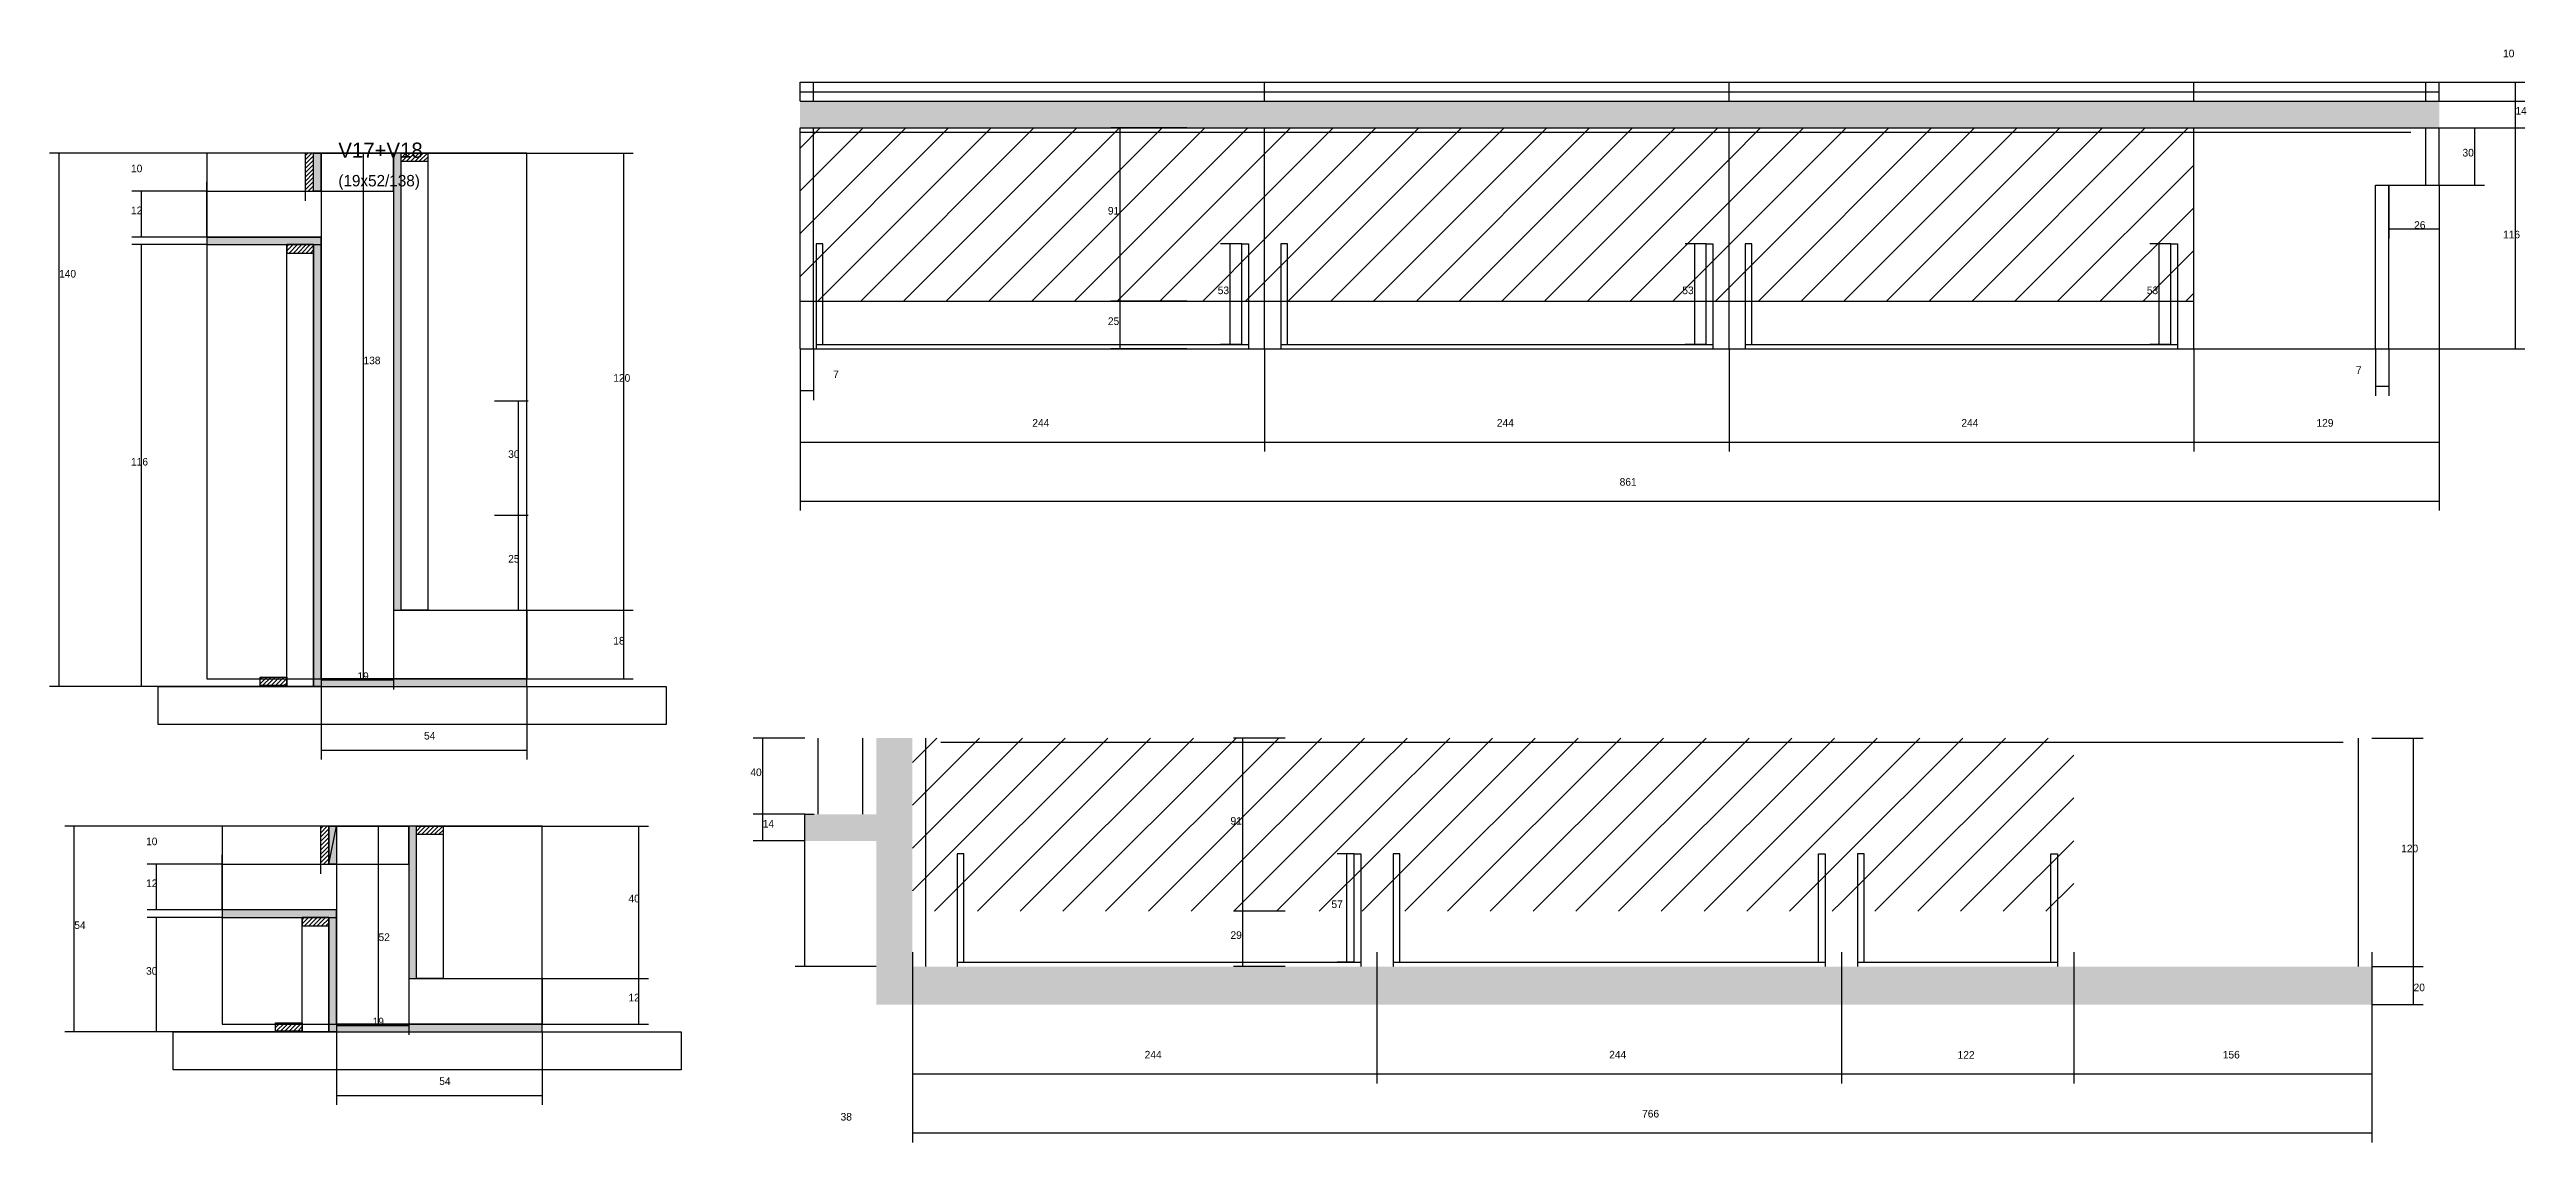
# Model space of a CAD drawing. Header units: metres. Extents: x -6844 to -4257, y 8505 to 9842.
# Drawn here: x -5558 to -4257, y 9244 to 9818 of the extents above; entities that cross this region are included whole.
import ezdxf

# ---------------------------------------------------------------- set-up
doc = ezdxf.new("R2010")
doc.units = ezdxf.units.M
for name, color, linetype in [('CONCRETO', 251, 'Continuous'), ('COTA', 4, 'Continuous'), ('Cota Seção (2x)', 4, 'Continuous'), ('Hachura', 253, 'Continuous'), ('Madeira', 126, 'Continuous'), ('Painéis', 200, 'Continuous'), ('SARR_2.2x7', 40, 'Continuous'), ('SARR_3.5x7', 81, 'Continuous'), ('Texto Seção', 7, 'Continuous')]:
    doc.layers.add(name, color=color, linetype=linetype)

msp = doc.modelspace()

# ---------------------------------------------------------------- texts
at = {"layer": 'COTA'}
for s, p in [('10', (-4269.4, 9813.5)), ('14', (-4262.9, 9783.4)), ('30', (-4290.7, 9761.4)), ('10', (-5515.3, 9753.1)), ('12', (-5515.3, 9731.1)), ('91', (-5002.2, 9730.9)), ('26', (-4316.1, 9723.4)), ('116', (-4269.4, 9718.4)), ('140', (-5553.1, 9697.8)), ('53', (-4944.5, 9689.1)), ('53', (-4700.5, 9689.1)), ('53', (-4456.5, 9689.1)), ('25', (-5002.2, 9672.9)), ('120', (-5262, 9643.1)), ('7', (-5146.5, 9645)), ('7', (-4346.7, 9647.2)), ('244', (-5041.9, 9619.5)), ('244', (-4797.9, 9619.5)), ('244', (-4553.9, 9619.5)), ('129', (-4367.4, 9619.5)), ('116', (-5515.3, 9599.1)), ('30', (-5317.2, 9603.1)), ('861', (-4733.4, 9588.5)), ('25', (-5317.2, 9548.1)), ('18', (-5262, 9505.1)), ('54', (-5361.4, 9455.2)), ('40', (-5190, 9436)), ('14', (-5183.5, 9409)), ('91', (-4937.8, 9410.5)), ('10', (-5507.4, 9399.7)), ('120', (-4322.9, 9396)), ('12', (-5507.4, 9377.7)), ('40', (-5254, 9369.7)), ('57', (-4884.8, 9366.7)), ('54', (-5545.1, 9355.7)), ('29', (-4937.8, 9350.5)), ('30', (-5507.4, 9331.7)), ('12', (-5254, 9317.7)), ('20', (-4316.4, 9323)), ('244', (-4982.9, 9287.7)), ('244', (-4738.9, 9287.7)), ('122', (-4555.9, 9287.6)), ('156', (-4416.6, 9287.7)), ('54', (-5353.4, 9273.8)), ('38', (-5142.6, 9255.1)), ('766', (-4721.6, 9256.7))]:
    msp.add_text(s, height=4, dxfattribs=at).set_placement(p)
at = {"layer": 'Cota Seção (2x)'}
for s, p in [('138', (-5393.2, 9652.3)), ('19', (-5396.4, 9486.5)), ('52', (-5385.3, 9349.4)), ('19', (-5388.4, 9305.1))]:
    msp.add_text(s, height=4, dxfattribs=at).set_placement(p)
at = {"layer": 'Texto Seção'}
for s, height, p in [('V17+V18', 8, (-5406.4, 9760.7)), ('(19x52/138)', 6, (-5406.4, 9745.7))]:
    msp.add_text(s, height=height, dxfattribs=at).set_placement(p)

# ---------------------------------------------------------------- hatches: boundary and pattern name
at = {"layer": 'COTA'}
h = msp.add_hatch(dxfattribs=at)
h.set_pattern_fill('AR-CONC', scale=0.03)
h.paths.add_polyline_path([(-4302.9, 9776.4), (-4302.9, 9790.4), (-5163.9, 9790.4), (-5163.9, 9776.4)])
h = msp.add_hatch(dxfattribs=at)
h.set_pattern_fill('AR-CONC', scale=0.03)
h.paths.add_polyline_path([(-4338.4, 9336), (-5104.9, 9336), (-5104.9, 9456), (-5123.9, 9456), (-5123.9, 9416), (-5161.4, 9416), (-5161.4, 9402), (-5123.9, 9402), (-5123.9, 9316), (-4338.4, 9316)])
at = {"layer": 'Hachura'}
h = msp.add_hatch(dxfattribs=at)
h.set_pattern_fill('ANSI31', scale=5)
h.paths.add_polyline_path([(-4919.9, 9685.4), (-4919.9, 9776.4), (-5163.9, 9776.4), (-5163.9, 9685.4)])
h = msp.add_hatch(dxfattribs=at)
h.set_pattern_fill('ANSI31', scale=5)
h.paths.add_polyline_path([(-4675.9, 9685.4), (-4675.9, 9776.4), (-4919.9, 9776.4), (-4919.9, 9685.4)])
h = msp.add_hatch(dxfattribs=at)
h.set_pattern_fill('ANSI31', scale=5)
h.paths.add_polyline_path([(-4431.9, 9685.4), (-4431.9, 9776.4), (-4675.9, 9776.4), (-4675.9, 9685.4)])
h = msp.add_hatch(dxfattribs=at)
h.set_pattern_fill('ANSI31', scale=0.5)
h.paths.add_polyline_path([(-5419.4, 9763.1), (-5423.8, 9763.1), (-5423.8, 9763.1), (-5423.8, 9743.1), (-5423.8, 9743.1), (-5419.4, 9743.1), (-5419.4, 9743.1), (-5419.4, 9763.1)])
h = msp.add_hatch(color=8, dxfattribs=at)
h.dxf.hatch_style = 1
h.paths.add_polyline_path([(-5419.4, 9763.1), (-5415.4, 9763.1), (-5415.4, 9763.1), (-5415.4, 9743.1), (-5415.4, 9743.1), (-5419.4, 9743.1), (-5419.4, 9743.1), (-5419.4, 9763.1)])
h = msp.add_hatch(color=8, dxfattribs=at)
h.dxf.hatch_style = 1
h.paths.add_polyline_path([(-5377.4, 9523.1), (-5373.4, 9523.1), (-5373.4, 9763.1), (-5377.4, 9763.1)])
h = msp.add_hatch(dxfattribs=at)
h.set_pattern_fill('ANSI31', scale=0.5)
h.paths.add_polyline_path([(-5359.4, 9763.1), (-5359.4, 9758.7), (-5359.4, 9758.7), (-5373.4, 9758.7), (-5373.4, 9758.7), (-5373.4, 9763.1), (-5373.4, 9763.1), (-5359.4, 9763.1)])
h = msp.add_hatch(color=8, dxfattribs=at)
h.dxf.hatch_style = 1
h.paths.add_polyline_path([(-5415.4, 9715.1), (-5415.4, 9719.1), (-5415.4, 9719.1), (-5475.4, 9719.1), (-5475.4, 9719.1), (-5475.4, 9715.1), (-5475.4, 9715.1), (-5415.4, 9715.1)])
h = msp.add_hatch(dxfattribs=at)
h.set_pattern_fill('ANSI31', scale=0.5)
h.paths.add_polyline_path([(-5433.4, 9715.1), (-5433.4, 9710.7), (-5433.4, 9710.7), (-5419.4, 9710.7), (-5419.4, 9710.7), (-5419.4, 9715.1), (-5419.4, 9715.1), (-5433.4, 9715.1)])
h = msp.add_hatch(color=8, dxfattribs=at)
h.dxf.hatch_style = 1
h.paths.add_polyline_path([(-5415.4, 9715.1), (-5419.4, 9715.1), (-5419.4, 9483.1), (-5415.4, 9483.1)])
h = msp.add_hatch(dxfattribs=at)
h.set_pattern_fill('ANSI31', scale=0.5)
h.paths.add_polyline_path([(-5447.4, 9483.5), (-5447.4, 9487.9), (-5447.4, 9487.9), (-5433.4, 9487.9), (-5433.4, 9487.9), (-5433.4, 9483.5), (-5433.4, 9483.5), (-5447.4, 9483.5)])
h = msp.add_hatch(color=8, dxfattribs=at)
h.dxf.hatch_style = 1
h.paths.add_polyline_path([(-5307.4, 9483.1), (-5307.4, 9487.1), (-5307.4, 9487.1), (-5415.4, 9487.1), (-5415.4, 9487.1), (-5415.4, 9483.1), (-5415.4, 9483.1), (-5307.4, 9483.1)])
h = msp.add_hatch(dxfattribs=at)
h.set_pattern_fill('ANSI31', scale=5)
h.paths.add_polyline_path([(-4860.9, 9365), (-4860.9, 9456), (-5104.9, 9456), (-5104.9, 9365)])
h = msp.add_hatch(dxfattribs=at)
h.set_pattern_fill('ANSI31', scale=5)
h.paths.add_polyline_path([(-4616.9, 9365), (-4616.9, 9456), (-4860.9, 9456), (-4860.9, 9365)])
h = msp.add_hatch(dxfattribs=at)
h.set_pattern_fill('ANSI31', scale=5)
h.paths.add_polyline_path([(-4616.9, 9365), (-4494.9, 9365), (-4494.9, 9456), (-4616.9, 9456)])
h = msp.add_hatch(dxfattribs=at)
h.set_pattern_fill('ANSI31', scale=0.5)
h.paths.add_polyline_path([(-5411.4, 9409.7), (-5415.8, 9409.7), (-5415.8, 9409.7), (-5415.8, 9389.7), (-5415.8, 9389.7), (-5411.4, 9389.7), (-5411.4, 9389.7), (-5411.4, 9409.7)])
h = msp.add_hatch(color=8, dxfattribs=at)
h.dxf.hatch_style = 1
h.paths.add_polyline_path([(-5411.4, 9409.7), (-5407.4, 9409.7), (-5407.4, 9409.7), (-5407.4, 9389.7), (-5407.4, 9389.7), (-5411.4, 9389.7), (-5411.4, 9389.7), (-5411.4, 9409.7)])
h = msp.add_hatch(color=8, dxfattribs=at)
h.dxf.hatch_style = 1
h.paths.add_polyline_path([(-5369.4, 9329.7), (-5365.4, 9329.7), (-5365.4, 9409.7), (-5369.4, 9409.7)])
h = msp.add_hatch(dxfattribs=at)
h.set_pattern_fill('ANSI31', scale=0.5)
h.paths.add_polyline_path([(-5351.4, 9409.7), (-5351.4, 9405.3), (-5351.4, 9405.3), (-5365.4, 9405.3), (-5365.4, 9405.3), (-5365.4, 9409.7), (-5365.4, 9409.7), (-5351.4, 9409.7)])
h = msp.add_hatch(color=8, dxfattribs=at)
h.dxf.hatch_style = 1
h.paths.add_polyline_path([(-5407.4, 9361.7), (-5407.4, 9365.7), (-5407.4, 9365.7), (-5467.4, 9365.7), (-5467.4, 9365.7), (-5467.4, 9361.7), (-5467.4, 9361.7), (-5407.4, 9361.7)])
h = msp.add_hatch(dxfattribs=at)
h.set_pattern_fill('ANSI31', scale=0.5)
h.paths.add_polyline_path([(-5425.4, 9361.7), (-5425.4, 9357.3), (-5425.4, 9357.3), (-5411.4, 9357.3), (-5411.4, 9357.3), (-5411.4, 9361.7), (-5411.4, 9361.7), (-5425.4, 9361.7)])
h = msp.add_hatch(color=8, dxfattribs=at)
h.dxf.hatch_style = 1
h.paths.add_polyline_path([(-5407.4, 9361.7), (-5411.4, 9361.7), (-5411.4, 9301.7), (-5407.4, 9301.7)])
h = msp.add_hatch(dxfattribs=at)
h.set_pattern_fill('ANSI31', scale=0.5)
h.paths.add_polyline_path([(-5439.4, 9302.1), (-5439.4, 9306.5), (-5439.4, 9306.5), (-5425.4, 9306.5), (-5425.4, 9306.5), (-5425.4, 9302.1), (-5425.4, 9302.1), (-5439.4, 9302.1)])
h = msp.add_hatch(color=8, dxfattribs=at)
h.dxf.hatch_style = 1
h.paths.add_polyline_path([(-5299.4, 9301.7), (-5299.4, 9305.7), (-5299.4, 9305.7), (-5407.4, 9305.7), (-5407.4, 9305.7), (-5407.4, 9301.7), (-5407.4, 9301.7), (-5299.4, 9301.7)])

# ---------------------------------------------------------------- linework, layer by layer
at = {"layer": 'CONCRETO'}
for points in [[(-5377.4, 9763.1), (-5377.4, 9523.1), (-5307.4, 9523.1), (-5307.4, 9487.1), (-5307.4, 9487.1), (-5307.4, 9487.1), (-5415.4, 9487.1), (-5415.4, 9719.1), (-5475.4, 9719.1), (-5475.4, 9743.1), (-5415.4, 9743.1)], [(-5415.4, 9743.1), (-5415.4, 9753.1), (-5415.4, 9763.1), (-5377.4, 9763.1)], [(-5369.4, 9409.7), (-5369.4, 9329.7), (-5299.4, 9329.7), (-5299.4, 9305.7), (-5299.4, 9305.7), (-5299.4, 9305.7), (-5407.4, 9305.7), (-5407.4, 9365.7), (-5467.4, 9365.7), (-5467.4, 9389.7), (-5407.4, 9389.7)], [(-5407.4, 9389.7), (-5411.4, 9389.7), (-5407.4, 9409.7), (-5369.4, 9409.7)]]:
    msp.add_lwpolyline(points, dxfattribs=at)
for points in [[(-5475.4, 9487.1), (-5307.4, 9487.1), (-5307.4, 9763.1), (-5475.4, 9763.1)], [(-5415.4, 9743.1), (-5377.4, 9743.1), (-5377.4, 9763.1), (-5415.4, 9763.1)], [(-5467.4, 9305.7), (-5299.4, 9305.7), (-5299.4, 9409.7), (-5467.4, 9409.7)], [(-5411.4, 9389.7), (-5369.4, 9389.7), (-5369.4, 9409.7), (-5411.4, 9409.7)]]:
    msp.add_lwpolyline(points, close=True, dxfattribs=at)
at = {"layer": 'COTA'}
for p, q in [((-4302.9, 9800.4), (-4257.9, 9800.4)), ((-4262.9, 9790.4), (-4262.9, 9800.4)), ((-4302.9, 9790.4), (-4257.9, 9790.4)), ((-4302.9, 9790.4), (-4257.9, 9790.4)), ((-4262.9, 9776.4), (-4262.9, 9790.4)), ((-4960.7, 9776.4), (-5000.7, 9776.4)), ((-4995.7, 9685.4), (-4995.7, 9776.4)), ((-4302.9, 9776.4), (-4257.9, 9776.4)), ((-4302.9, 9776.4), (-4257.9, 9776.4)), ((-4302.9, 9776.4), (-4279.2, 9776.4)), ((-4284.2, 9746.4), (-4284.2, 9776.4)), ((-4262.9, 9660.4), (-4262.9, 9776.4)), ((-5423.8, 9763.1), (-5558.1, 9763.1)), ((-5553.1, 9483.1), (-5553.1, 9763.1)), ((-5423.8, 9763.1), (-5423.8, 9738.1)), ((-5359.4, 9763.1), (-5251.5, 9763.1)), ((-5256.5, 9523.1), (-5256.5, 9763.1)), ((-5475.4, 9743.1), (-5475.4, 9748.1)), ((-4329.4, 9746.4), (-4329.4, 9718.4)), ((-4302.9, 9746.4), (-4302.9, 9575.4)), ((-4302.9, 9746.4), (-4302.9, 9606.4)), ((-4302.9, 9746.4), (-4279.2, 9746.4)), ((-4302.9, 9746.4), (-4302.9, 9718.4)), ((-5475.4, 9743.1), (-5514.8, 9743.1)), ((-5509.8, 9719.1), (-5509.8, 9743.1)), ((-5475.4, 9743.1), (-5423.8, 9743.1)), ((-5475.4, 9719.1), (-5514.8, 9719.1)), ((-4329.4, 9723.4), (-4302.9, 9723.4)), ((-5475.4, 9715.1), (-5514.8, 9715.1)), ((-5509.8, 9483.1), (-5509.8, 9715.1)), ((-4931.9, 9715.6), (-4943, 9715.6)), ((-4938, 9662.6), (-4938, 9715.6)), ((-4687.9, 9715.6), (-4699, 9715.6)), ((-4694, 9662.6), (-4694, 9715.6)), ((-4443.9, 9715.6), (-4455, 9715.6)), ((-4450, 9662.6), (-4450, 9715.6)), ((-4960.7, 9685.4), (-5000.7, 9685.4)), ((-4960.7, 9685.4), (-5000.7, 9685.4)), ((-4995.7, 9660.4), (-4995.7, 9685.4)), ((-5163.9, 9660.4), (-5163.9, 9606.4)), ((-5163.9, 9660.4), (-5163.9, 9575.4)), ((-5163.9, 9660.4), (-5163.9, 9633.5)), ((-5156.9, 9660.4), (-5156.9, 9633.5)), ((-4960.7, 9660.4), (-5000.7, 9660.4)), ((-4931.9, 9662.6), (-4943, 9662.6)), ((-4919.9, 9660.4), (-4919.9, 9606.4)), ((-4919.9, 9660.4), (-4919.9, 9606.4)), ((-4687.9, 9662.6), (-4699, 9662.6)), ((-4675.9, 9660.4), (-4675.9, 9606.4)), ((-4675.9, 9660.4), (-4675.9, 9606.4)), ((-4443.9, 9662.6), (-4455, 9662.6)), ((-4431.9, 9660.4), (-4431.9, 9606.4)), ((-4431.9, 9660.4), (-4431.9, 9606.4)), ((-4336.4, 9660.4), (-4336.4, 9635.7)), ((-4329.4, 9660.4), (-4257.9, 9660.4)), ((-4329.4, 9660.4), (-4329.4, 9635.7)), ((-4336.4, 9640.7), (-4329.4, 9640.7)), ((-5324.4, 9633), (-5306.7, 9633)), ((-5311.7, 9573.1), (-5311.7, 9633)), ((-5163.9, 9638.5), (-5156.9, 9638.5)), ((-5163.9, 9611.4), (-4919.9, 9611.4)), ((-4919.9, 9611.4), (-4675.9, 9611.4)), ((-4675.9, 9611.4), (-4431.9, 9611.4)), ((-4431.9, 9611.4), (-4302.9, 9611.4)), ((-5163.9, 9580.4), (-4302.9, 9580.4)), ((-5324.4, 9573.1), (-5306.7, 9573.1)), ((-5324.4, 9573), (-5306.7, 9573)), ((-5311.7, 9523.1), (-5311.7, 9573)), ((-5324.4, 9523.1), (-5306.7, 9523.1)), ((-5307.4, 9523.1), (-5251.5, 9523.1)), ((-5307.4, 9523.1), (-5251.5, 9523.1)), ((-5256.5, 9487.1), (-5256.5, 9523.1)), ((-5307.4, 9487.1), (-5251.5, 9487.1)), ((-5433.4, 9483.1), (-5558.1, 9483.1)), ((-5433.4, 9483.1), (-5514.8, 9483.1)), ((-5415.4, 9483.1), (-5415.4, 9444.7)), ((-5307.4, 9483.1), (-5307.4, 9444.7)), ((-5415.4, 9449.7), (-5307.4, 9449.7)), ((-5161.4, 9456), (-5188.5, 9456)), ((-5183.5, 9416), (-5183.5, 9456)), ((-4909.1, 9456), (-4936.3, 9456)), ((-4931.3, 9365), (-4931.3, 9456)), ((-4338.4, 9456), (-4311.4, 9456)), ((-4316.4, 9336), (-4316.4, 9456)), ((-5415.8, 9409.7), (-5550.1, 9409.7)), ((-5545.1, 9301.7), (-5545.1, 9409.7)), ((-5415.8, 9409.7), (-5415.8, 9384.7)), ((-5351.4, 9409.7), (-5243.5, 9409.7)), ((-5248.5, 9329.7), (-5248.5, 9409.7)), ((-5161.4, 9416), (-5188.5, 9416)), ((-5161.4, 9416), (-5188.5, 9416)), ((-5183.5, 9402), (-5183.5, 9416)), ((-5161.4, 9336), (-5161.4, 9416)), ((-5161.4, 9416), (-5156.4, 9416)), ((-5467.4, 9389.7), (-5467.4, 9394.7)), ((-5161.4, 9402), (-5188.5, 9402)), ((-4872.9, 9395.2), (-4881.7, 9395.2)), ((-4876.7, 9338.2), (-4876.7, 9395.2)), ((-5467.4, 9389.7), (-5506.9, 9389.7)), ((-5501.9, 9365.7), (-5501.9, 9389.7)), ((-5467.4, 9389.7), (-5415.8, 9389.7)), ((-5467.4, 9365.7), (-5506.9, 9365.7)), ((-5467.4, 9361.7), (-5506.9, 9361.7)), ((-5501.9, 9301.7), (-5501.9, 9361.7)), ((-4909.1, 9365), (-4936.3, 9365)), ((-4909.1, 9365), (-4936.3, 9365)), ((-4931.3, 9336), (-4931.3, 9365)), ((-5104.9, 9343.5), (-5104.9, 9274.6)), ((-5104.9, 9343.5), (-5104.9, 9243.6)), ((-4860.9, 9343.5), (-4860.9, 9274.6)), ((-4860.9, 9343.5), (-4860.9, 9274.6)), ((-4616.9, 9343.5), (-4616.9, 9274.6)), ((-4616.9, 9343.5), (-4616.9, 9274.6)), ((-4494.9, 9343.5), (-4494.9, 9274.6)), ((-4494.9, 9343.5), (-4494.9, 9274.6)), ((-4338.4, 9343.5), (-4338.4, 9243.6)), ((-5299.4, 9329.7), (-5243.5, 9329.7)), ((-5299.4, 9329.7), (-5243.5, 9329.7)), ((-5248.5, 9305.7), (-5248.5, 9329.7)), ((-5123.9, 9336), (-5166.4, 9336)), ((-4909.1, 9336), (-4936.3, 9336)), ((-4872.9, 9338.2), (-4881.7, 9338.2)), ((-4338.4, 9336), (-4311.4, 9336)), ((-4338.4, 9336), (-4311.4, 9336)), ((-4316.4, 9316), (-4316.4, 9336)), ((-4338.4, 9325.9), (-4338.4, 9274.6)), ((-4338.4, 9316), (-4311.4, 9316)), ((-5299.4, 9305.7), (-5243.5, 9305.7)), ((-5425.4, 9301.7), (-5550.1, 9301.7)), ((-5425.4, 9301.7), (-5506.9, 9301.7)), ((-5407.4, 9301.7), (-5407.4, 9263.3)), ((-5299.4, 9301.7), (-5299.4, 9263.3)), ((-5104.9, 9279.6), (-4860.9, 9279.6)), ((-4860.9, 9279.6), (-4616.9, 9279.6)), ((-4616.9, 9279.6), (-4494.9, 9279.6)), ((-4494.9, 9279.6), (-4338.4, 9279.6)), ((-5407.4, 9268.3), (-5299.4, 9268.3)), ((-5104.9, 9248.6), (-4338.4, 9248.6))]:
    msp.add_line(p, q, dxfattribs=at)
at = {"layer": 'Cota Seção (2x)'}
for p, q in [((-5415.4, 9763.1), (-5388.2, 9763.1)), ((-5415.4, 9763.1), (-5415.4, 9481.5)), ((-5393.2, 9487.1), (-5393.2, 9763.1)), ((-5377.4, 9763.1), (-5377.4, 9481.5)), ((-5415.4, 9487.1), (-5388.2, 9487.1)), ((-5415.4, 9486.5), (-5377.4, 9486.5)), ((-5407.4, 9409.7), (-5380.3, 9409.7)), ((-5407.4, 9409.7), (-5407.4, 9300.1)), ((-5385.3, 9305.7), (-5385.3, 9409.7)), ((-5369.4, 9409.7), (-5369.4, 9300.1)), ((-5407.4, 9305.7), (-5380.3, 9305.7)), ((-5407.4, 9305.1), (-5369.4, 9305.1))]:
    msp.add_line(p, q, dxfattribs=at)
at = {"layer": 'Madeira'}
for points in [[(-5419.4, 9763.1), (-5423.8, 9763.1), (-5423.8, 9743.1), (-5419.4, 9743.1)], [(-5359.4, 9763.1), (-5359.4, 9758.7), (-5373.4, 9758.7), (-5373.4, 9763.1)], [(-5359.4, 9523.1), (-5373.4, 9523.1), (-5373.4, 9763.1), (-5359.4, 9763.1)], [(-5433.4, 9715.1), (-5433.4, 9710.7), (-5419.4, 9710.7), (-5419.4, 9715.1)], [(-5433.4, 9715.1), (-5419.4, 9715.1), (-5419.4, 9483.1), (-5433.4, 9483.1)], [(-5447.4, 9483.5), (-5447.4, 9487.9), (-5433.4, 9487.9), (-5433.4, 9483.5)], [(-5234.2, 9463.1), (-5501.1, 9463.1), (-5501.1, 9483.1), (-5234.2, 9483.1)], [(-5411.4, 9409.7), (-5415.8, 9409.7), (-5415.8, 9389.7), (-5411.4, 9389.7)], [(-5351.4, 9409.7), (-5351.4, 9405.3), (-5365.4, 9405.3), (-5365.4, 9409.7)], [(-5351.4, 9329.7), (-5365.4, 9329.7), (-5365.4, 9409.7), (-5351.4, 9409.7)], [(-5425.4, 9361.7), (-5425.4, 9357.3), (-5411.4, 9357.3), (-5411.4, 9361.7)], [(-5425.4, 9361.7), (-5411.4, 9361.7), (-5411.4, 9301.7), (-5425.4, 9301.7)], [(-5439.4, 9302.1), (-5439.4, 9306.5), (-5425.4, 9306.5), (-5425.4, 9302.1)], [(-5226.3, 9281.7), (-5493.2, 9281.7), (-5493.2, 9301.7), (-5226.3, 9301.7)]]:
    msp.add_lwpolyline(points, close=True, dxfattribs=at)
at = {"layer": 'Painéis'}
for p, q in [((-5163.9, 9800.4), (-4302.9, 9800.4)), ((-5163.9, 9790.4), (-5163.9, 9800.4)), ((-4919.9, 9790.4), (-4919.9, 9800.4)), ((-4675.9, 9790.4), (-4675.9, 9800.4)), ((-4431.9, 9790.4), (-4431.9, 9800.4)), ((-4302.9, 9790.4), (-4302.9, 9800.4)), ((-5163.9, 9790.4), (-4302.9, 9790.4)), ((-5163.9, 9776.4), (-4302.9, 9776.4)), ((-5163.9, 9660.4), (-5163.9, 9776.4)), ((-4919.9, 9660.4), (-4919.9, 9776.4)), ((-4675.9, 9660.4), (-4675.9, 9776.4)), ((-4431.9, 9660.4), (-4431.9, 9776.4)), ((-4302.9, 9746.4), (-4302.9, 9776.4)), ((-4329.4, 9746.4), (-4302.9, 9746.4)), ((-4329.4, 9660.4), (-4329.4, 9746.4)), ((-5475.4, 9719.1), (-5415.4, 9719.1)), ((-5163.9, 9685.4), (-4431.9, 9685.4)), ((-5163.9, 9660.4), (-4329.4, 9660.4))]:
    msp.add_line(p, q, dxfattribs=at)
for points in [[(-5419.4, 9763.1), (-5415.4, 9763.1), (-5415.4, 9743.1), (-5419.4, 9743.1)], [(-5373.4, 9763.1), (-5377.4, 9763.1), (-5377.4, 9523.1), (-5373.4, 9523.1)], [(-5415.4, 9715.1), (-5415.4, 9719.1), (-5475.4, 9719.1), (-5475.4, 9715.1)], [(-5419.4, 9715.1), (-5415.4, 9715.1), (-5415.4, 9483.1), (-5419.4, 9483.1)], [(-5307.4, 9483.1), (-5307.4, 9487.1), (-5415.4, 9487.1), (-5415.4, 9483.1)], [(-5411.4, 9409.7), (-5407.4, 9409.7), (-5407.4, 9389.7), (-5411.4, 9389.7)], [(-5365.4, 9409.7), (-5369.4, 9409.7), (-5369.4, 9329.7), (-5365.4, 9329.7)], [(-5407.4, 9361.7), (-5407.4, 9365.7), (-5467.4, 9365.7), (-5467.4, 9361.7)], [(-5411.4, 9361.7), (-5407.4, 9361.7), (-5407.4, 9301.7), (-5411.4, 9301.7)], [(-5299.4, 9301.7), (-5299.4, 9305.7), (-5407.4, 9305.7), (-5407.4, 9301.7)]]:
    msp.add_lwpolyline(points, close=True, dxfattribs=at)
at = {"layer": 'SARR_2.2x7'}
for p, q in [((-5156.9, 9790.4), (-5156.9, 9800.4)), ((-4309.9, 9790.4), (-4309.9, 9800.4)), ((-5163.9, 9795.4), (-4919.9, 9795.4)), ((-4919.9, 9795.4), (-4675.9, 9795.4)), ((-4675.9, 9795.4), (-4431.9, 9795.4)), ((-4431.9, 9795.4), (-4302.9, 9795.4)), ((-5163.9, 9774.2), (-4919.9, 9774.2)), ((-5156.9, 9660.4), (-5156.9, 9776.4)), ((-4919.9, 9774.2), (-4675.9, 9774.2)), ((-4675.9, 9774.2), (-4431.9, 9774.2)), ((-4431.9, 9774.2), (-4317.9, 9774.2)), ((-4309.9, 9746.4), (-4309.9, 9776.4)), ((-4336.4, 9660.4), (-4336.4, 9746.4)), ((-4336.4, 9746.4), (-4329.4, 9746.4)), ((-5155.4, 9662.6), (-4928.4, 9662.6)), ((-4911.4, 9662.6), (-4684.4, 9662.6)), ((-4667.4, 9662.6), (-4440.4, 9662.6)), ((-5154.4, 9416), (-5154.4, 9456)), ((-5130.9, 9416), (-5130.9, 9456)), ((-5097.9, 9336), (-5097.9, 9456)), ((-5089.9, 9453.8), (-4860.9, 9453.8)), ((-4860.9, 9453.8), (-4616.9, 9453.8)), ((-4616.9, 9453.8), (-4494.9, 9453.8)), ((-4494.9, 9453.8), (-4353.4, 9453.8)), ((-4345.4, 9336), (-4345.4, 9456)), ((-5081.4, 9338.2), (-4869.4, 9338.2)), ((-4852.4, 9338.2), (-4625.4, 9338.2)), ((-4608.4, 9338.2), (-4503.4, 9338.2))]:
    msp.add_line(p, q, dxfattribs=at)
at = {"layer": 'SARR_3.5x7'}
for points in [[(-5151.9, 9662.6), (-5151.9, 9715.6), (-5155.4, 9715.6), (-5155.4, 9660.4)], [(-4931.9, 9662.6), (-4931.9, 9715.6), (-4928.4, 9715.6), (-4928.4, 9660.4)], [(-4907.9, 9662.6), (-4907.9, 9715.6), (-4911.4, 9715.6), (-4911.4, 9660.4)], [(-4687.9, 9662.6), (-4687.9, 9715.6), (-4684.4, 9715.6), (-4684.4, 9660.4)], [(-4663.9, 9662.6), (-4663.9, 9715.6), (-4667.4, 9715.6), (-4667.4, 9660.4)], [(-4443.9, 9662.6), (-4443.9, 9715.6), (-4440.4, 9715.6), (-4440.4, 9660.4)], [(-5077.9, 9338.2), (-5077.9, 9395.2), (-5081.4, 9395.2), (-5081.4, 9336)], [(-4872.9, 9338.2), (-4872.9, 9395.2), (-4869.4, 9395.2), (-4869.4, 9336)], [(-4848.9, 9338.2), (-4848.9, 9395.2), (-4852.4, 9395.2), (-4852.4, 9336)], [(-4628.9, 9338.2), (-4628.9, 9395.2), (-4625.4, 9395.2), (-4625.4, 9336)], [(-4604.9, 9338.2), (-4604.9, 9395.2), (-4608.4, 9395.2), (-4608.4, 9336)], [(-4506.9, 9338.2), (-4506.9, 9395.2), (-4503.4, 9395.2), (-4503.4, 9336)]]:
    msp.add_lwpolyline(points, dxfattribs=at)

msp.set_redraw_order([(e.dxf.handle, doc.entitydb.next_handle()) for e in msp.query("TEXT MTEXT ATTDEF DIMENSION ARC_DIMENSION")])  # texts and dimensions are drawn at this point

doc.saveas('drawing.dxf')
